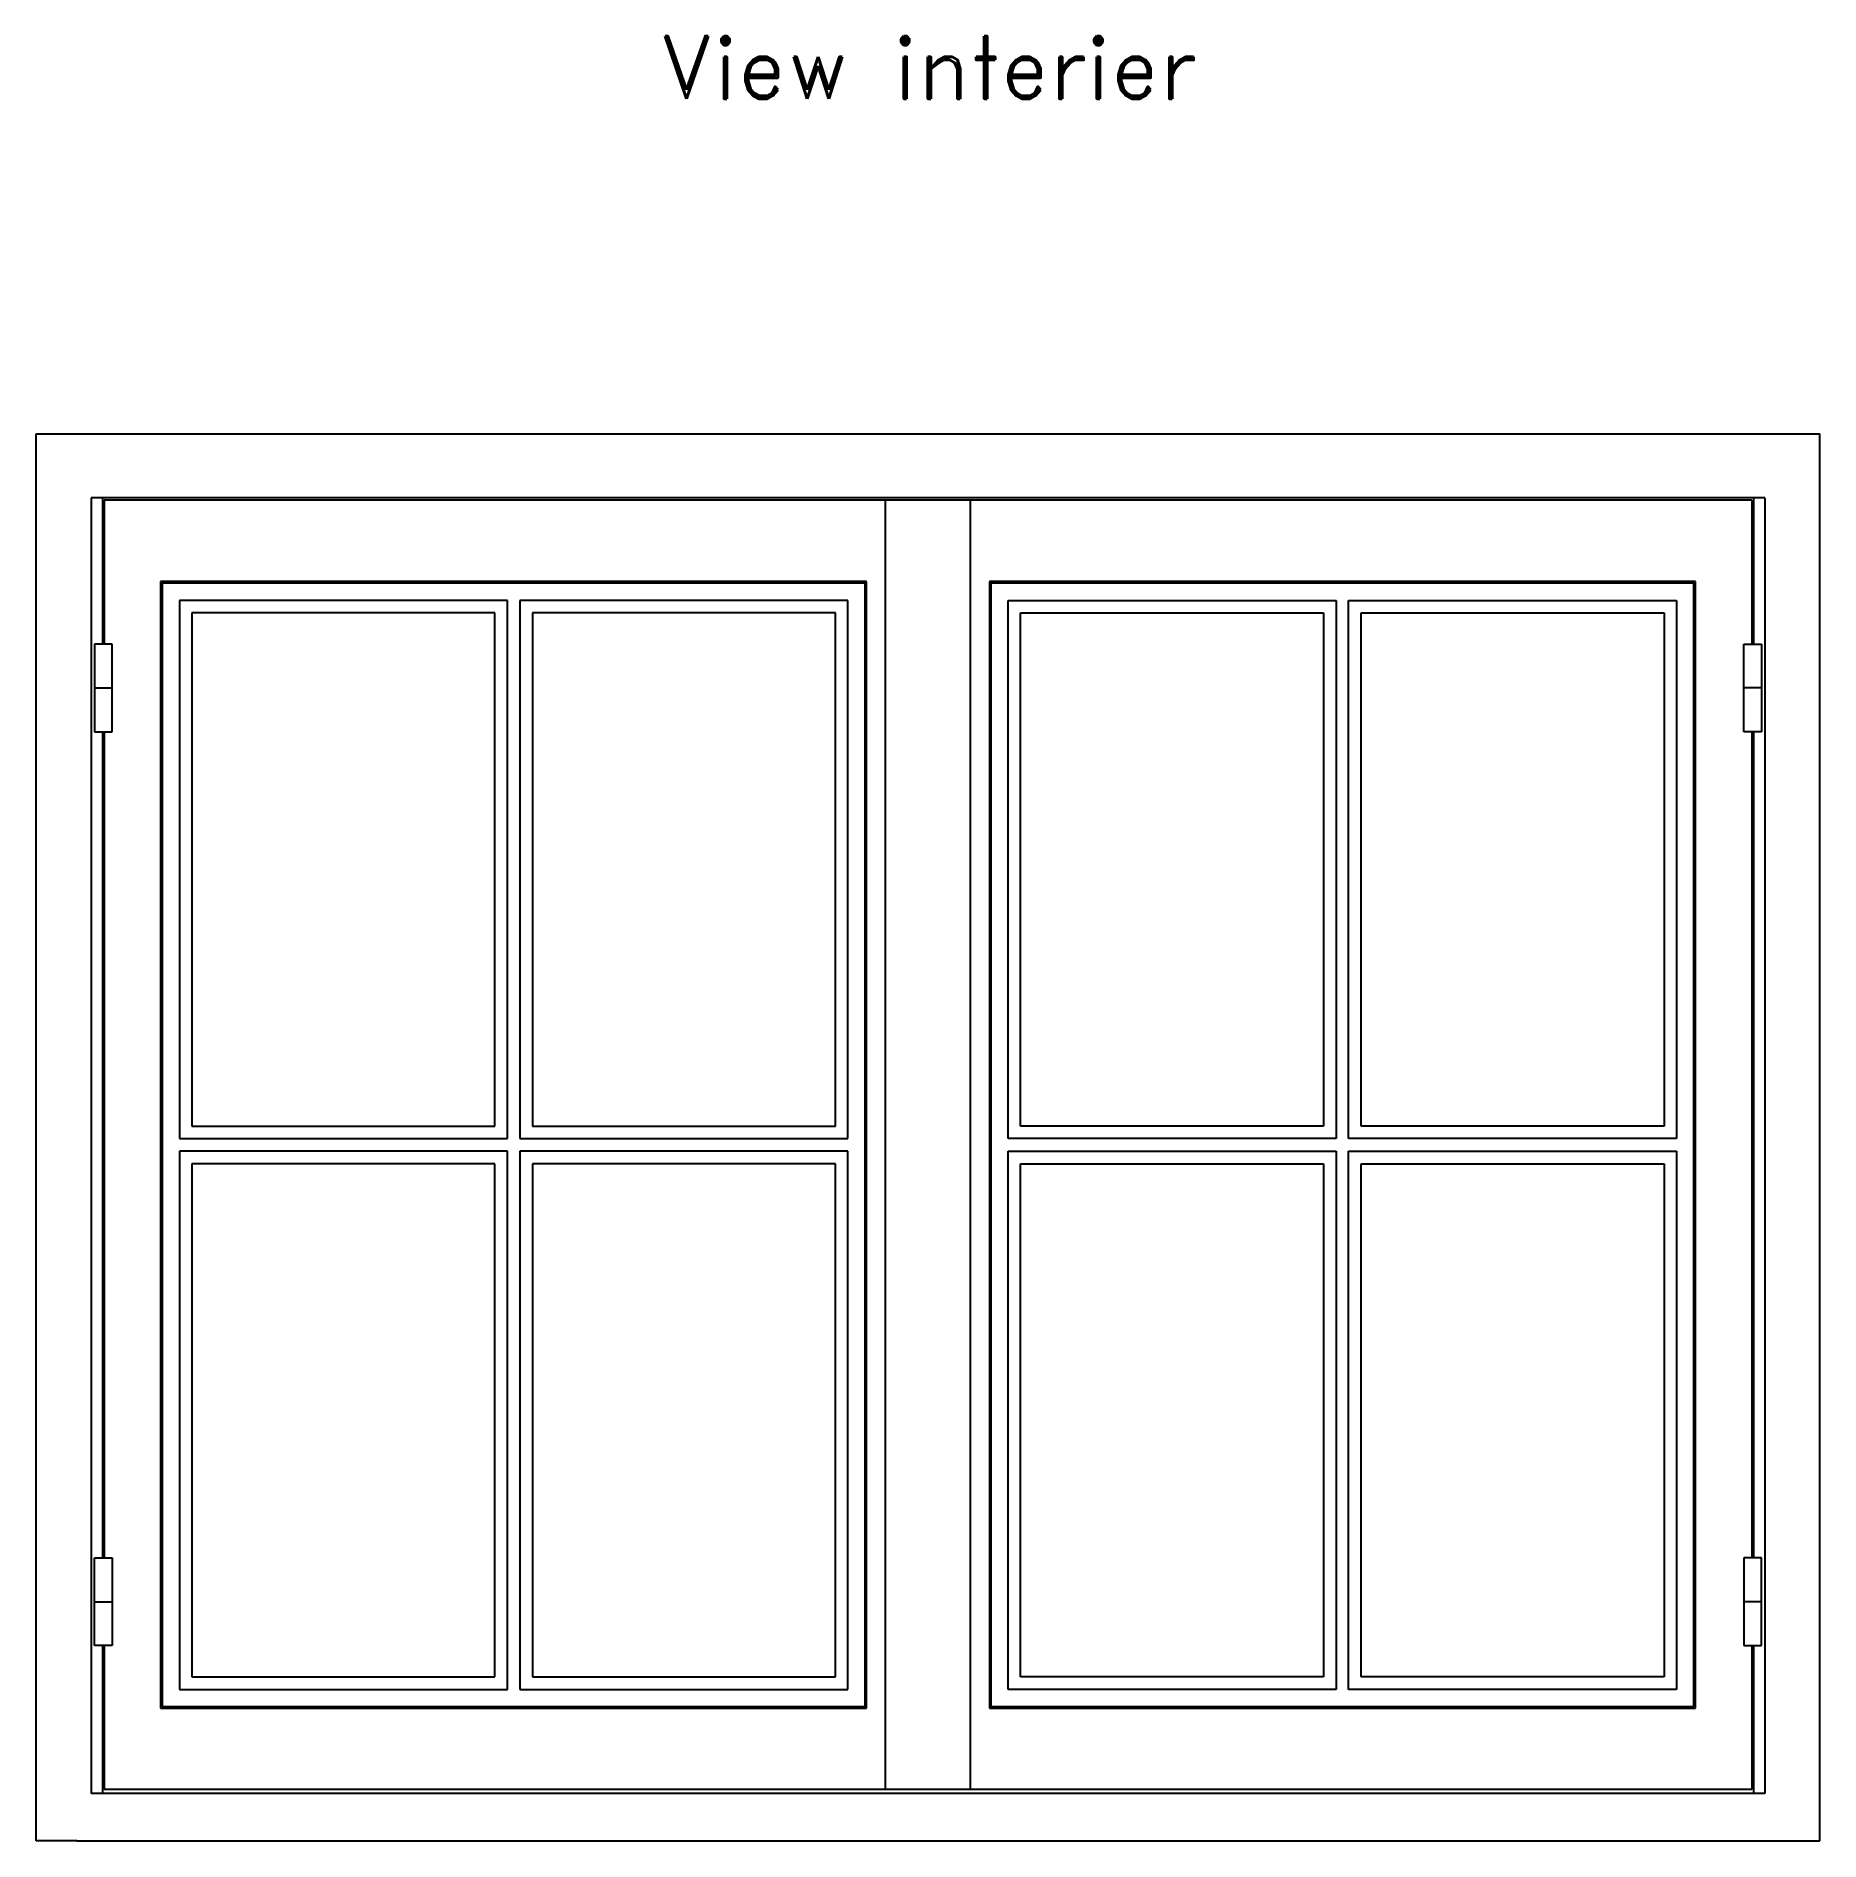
# Model space of a CAD drawing. Header units: millimetres. Extents: x 2806 to 10642, y -276 to 6064.
# Drawn here: x 5144 to 6569, y 882 to 2324 of the extents above; entities that cross this region are included whole.
import ezdxf
from ezdxf.enums import TextEntityAlignment as Align

# ---------------------------------------------------------------- set-up
doc = ezdxf.new("R2010")
doc.units = ezdxf.units.MM
doc.layers.get('0').update_dxf_attribs({"color": 250})
doc.layers.add('txt', color=189, linetype='Continuous')
doc.layers.add('wall', color=5, linetype='Continuous')
doc.styles.add('ROMAND', font='romand.shx')

msp = doc.modelspace()

# ---------------------------------------------------------------- texts
at = {"layer": 'txt', "style": 'ROMAND'}
msp.add_text('View interier', height=50, dxfattribs=at).set_placement((5856.28495735, 2274.06973329), align=Align.CENTER)

# ---------------------------------------------------------------- linework, layer by layer
for p, q in [((5143.78495735, 2006.29487696), (6568.78495735, 2006.29487696)), ((5143.78495735, 882.29487696), (5143.78495735, 2006.29487696)), ((6568.78495735, 882.29487696), (6568.78495735, 2006.29487696)), ((6524.78495735, 1955.29487696), (5187.78495735, 1955.29487696)), ((5187.78495735, 1955.29487696), (5187.78495735, 920.29487696)), ((5196.78495735, 1955.29487696), (5196.78495735, 1838.29487696)), ((6514.28495735, 1953.29487696), (5198.28495735, 1953.29487696)), ((5198.28495735, 1953.29487696), (5198.28495735, 1838.29487696)), ((5822.28495735, 923.29487696), (5822.28495735, 1953.29487696)), ((5890.28495735, 923.29487696), (5890.28495735, 1953.29487696)), ((6514.28495735, 1953.29487696), (6514.28495735, 1838.29487696)), ((6515.78495735, 1955.29487696), (6515.78495735, 1838.29487696)), ((6524.78495735, 1955.29487696), (6524.78495735, 920.29487696)), ((5807.28495735, 1888.29487696), (5243.28495735, 1888.29487696)), ((5243.28495735, 1888.29487696), (5243.28495735, 988.29487696)), ((5806.03495735, 1887.04487696), (5244.53495735, 1887.04487696)), ((5244.53495735, 1887.04487696), (5244.53495735, 989.54487696)), ((5806.03495735, 989.54487696), (5806.03495735, 1887.04487696)), ((5807.28495735, 988.29487696), (5807.28495735, 1888.29487696)), ((6469.28495735, 1888.29487696), (5905.28495735, 1888.29487696)), ((5905.28495735, 1888.29487696), (5905.28495735, 988.29487696)), ((6468.03495735, 1887.04487696), (5906.53495735, 1887.04487696)), ((5906.53495735, 1887.04487696), (5906.53495735, 989.54487696)), ((6468.03495735, 989.54487696), (6468.03495735, 1887.04487696)), ((6469.28495735, 988.29487696), (6469.28495735, 1888.29487696)), ((5520.28495735, 1873.29487696), (5258.28495735, 1873.29487696)), ((5258.28495735, 1873.29487696), (5258.28495735, 1443.29487696)), ((5510.28495735, 1863.29487696), (5268.28495735, 1863.29487696)), ((5268.28495735, 1863.29487696), (5268.28495735, 1453.29487696)), ((5510.28495735, 1453.29487696), (5510.28495735, 1863.29487696)), ((5520.28495735, 1443.29487696), (5520.28495735, 1873.29487696)), ((5792.28495735, 1873.29487696), (5530.28495735, 1873.29487696)), ((5530.28495735, 1873.29487696), (5530.28495735, 1443.29487696)), ((5782.28495735, 1863.29487696), (5540.28495735, 1863.29487696)), ((5540.28495735, 1863.29487696), (5540.28495735, 1453.29487696)), ((5782.28495735, 1453.29487696), (5782.28495735, 1863.29487696)), ((5792.28495735, 1443.29487696), (5792.28495735, 1873.29487696)), ((5920.28495735, 1443.29487696), (5920.28495735, 1873.29487696)), ((5920.28495735, 1873.29487696), (6182.28495735, 1873.29487696)), ((5930.28495735, 1453.29487696), (5930.28495735, 1863.29487696)), ((5930.28495735, 1863.29487696), (6172.28495735, 1863.29487696)), ((6172.28495735, 1863.29487696), (6172.28495735, 1453.29487696)), ((6182.28495735, 1873.29487696), (6182.28495735, 1443.29487696)), ((6192.28495735, 1443.29487696), (6192.28495735, 1873.29487696)), ((6192.28495735, 1873.29487696), (6454.28495735, 1873.29487696)), ((6202.28495735, 1453.29487696), (6202.28495735, 1863.29487696)), ((6202.28495735, 1863.29487696), (6444.28495735, 1863.29487696)), ((6444.28495735, 1863.29487696), (6444.28495735, 1453.29487696)), ((6454.28495735, 1873.29487696), (6454.28495735, 1443.29487696)), ((5204.53495735, 1838.29487696), (5190.53495735, 1838.29487696)), ((5190.53495735, 1838.29487696), (5190.53495735, 1768.29487696)), ((5204.53495735, 1768.29487696), (5204.53495735, 1838.29487696)), ((6508.03495735, 1838.29487696), (6522.03495735, 1838.29487696)), ((6508.03495735, 1768.29487696), (6508.03495735, 1838.29487696)), ((6522.03495735, 1838.29487696), (6522.03495735, 1768.29487696)), ((5190.53495735, 1803.29487696), (5204.53495735, 1803.29487696)), ((6522.03495735, 1803.29487696), (6508.03495735, 1803.29487696)), ((5190.53495735, 1768.29487696), (5204.53495735, 1768.29487696)), ((5196.78495735, 1768.29487696), (5196.78495735, 1108.29487696)), ((5198.28495735, 1768.29487696), (5198.28495735, 1108.29487696)), ((6522.03495735, 1768.29487696), (6508.03495735, 1768.29487696)), ((6514.28495735, 1768.29487696), (6514.28495735, 1108.29487696)), ((6515.78495735, 1768.29487696), (6515.78495735, 1108.29487696)), ((5258.28495735, 1443.29487696), (5520.28495735, 1443.29487696)), ((5268.28495735, 1453.29487696), (5510.28495735, 1453.29487696)), ((5530.28495735, 1443.29487696), (5792.28495735, 1443.29487696)), ((5540.28495735, 1453.29487696), (5782.28495735, 1453.29487696)), ((6182.28495735, 1443.29487696), (5920.28495735, 1443.29487696)), ((6172.28495735, 1453.29487696), (5930.28495735, 1453.29487696)), ((6454.28495735, 1443.29487696), (6192.28495735, 1443.29487696)), ((6444.28495735, 1453.29487696), (6202.28495735, 1453.29487696)), ((5520.28495735, 1433.29487696), (5258.28495735, 1433.29487696)), ((5258.28495735, 1433.29487696), (5258.28495735, 1003.29487696)), ((5520.28495735, 1003.29487696), (5520.28495735, 1433.29487696)), ((5792.28495735, 1433.29487696), (5530.28495735, 1433.29487696)), ((5530.28495735, 1433.29487696), (5530.28495735, 1003.29487696)), ((5792.28495735, 1003.29487696), (5792.28495735, 1433.29487696)), ((5920.28495735, 1003.29487696), (5920.28495735, 1433.29487696)), ((5920.28495735, 1433.29487696), (6182.28495735, 1433.29487696)), ((6182.28495735, 1433.29487696), (6182.28495735, 1003.29487696)), ((6192.28495735, 1003.29487696), (6192.28495735, 1433.29487696)), ((6192.28495735, 1433.29487696), (6454.28495735, 1433.29487696)), ((6454.28495735, 1433.29487696), (6454.28495735, 1003.29487696)), ((5510.28495735, 1423.29487696), (5268.28495735, 1423.29487696)), ((5268.28495735, 1423.29487696), (5268.28495735, 1013.29487696)), ((5510.28495735, 1013.29487696), (5510.28495735, 1423.29487696)), ((5782.28495735, 1423.29487696), (5540.28495735, 1423.29487696)), ((5540.28495735, 1423.29487696), (5540.28495735, 1013.29487696)), ((5782.28495735, 1013.29487696), (5782.28495735, 1423.29487696)), ((5930.28495735, 1013.29487696), (5930.28495735, 1423.29487696)), ((5930.28495735, 1423.29487696), (6172.28495735, 1423.29487696)), ((6172.28495735, 1423.29487696), (6172.28495735, 1013.29487696)), ((6202.28495735, 1013.29487696), (6202.28495735, 1423.29487696)), ((6202.28495735, 1423.29487696), (6444.28495735, 1423.29487696)), ((6444.28495735, 1423.29487696), (6444.28495735, 1013.29487696)), ((5190.53495735, 1038.29487696), (5190.53495735, 1108.29487696)), ((5190.53495735, 1108.29487696), (5204.53495735, 1108.29487696)), ((5204.53495735, 1108.29487696), (5204.53495735, 1038.29487696)), ((6522.03495735, 1108.29487696), (6508.03495735, 1108.29487696)), ((6508.03495735, 1108.29487696), (6508.03495735, 1038.29487696)), ((6522.03495735, 1038.29487696), (6522.03495735, 1108.29487696)), ((5190.53495735, 1073.29487696), (5204.53495735, 1073.29487696)), ((6522.03495735, 1073.29487696), (6508.03495735, 1073.29487696)), ((5204.53495735, 1038.29487696), (5190.53495735, 1038.29487696)), ((5196.78495735, 1038.29487696), (5196.78495735, 920.29487696)), ((5198.28495735, 1038.29487696), (5198.28495735, 923.29487696)), ((6508.03495735, 1038.29487696), (6522.03495735, 1038.29487696)), ((6514.28495735, 1038.29487696), (6514.28495735, 923.29487696)), ((6515.78495735, 1038.29487696), (6515.78495735, 920.29487696)), ((5268.28495735, 1013.29487696), (5510.28495735, 1013.29487696)), ((5540.28495735, 1013.29487696), (5782.28495735, 1013.29487696)), ((6172.28495735, 1013.29487696), (5930.28495735, 1013.29487696)), ((6444.28495735, 1013.29487696), (6202.28495735, 1013.29487696)), ((5258.28495735, 1003.29487696), (5520.28495735, 1003.29487696)), ((5530.28495735, 1003.29487696), (5792.28495735, 1003.29487696)), ((6182.28495735, 1003.29487696), (5920.28495735, 1003.29487696)), ((6454.28495735, 1003.29487696), (6192.28495735, 1003.29487696)), ((5243.28495735, 988.29487696), (5807.28495735, 988.29487696)), ((5244.53495735, 989.54487696), (5806.03495735, 989.54487696)), ((5905.28495735, 988.29487696), (6469.28495735, 988.29487696)), ((5906.53495735, 989.54487696), (6468.03495735, 989.54487696)), ((6514.28495735, 923.29487696), (5198.28495735, 923.29487696)), ((6524.78495735, 920.29487696), (5187.78495735, 920.29487696)), ((5176.28495735, 882.29487696), (5143.78495735, 882.29487696)), ((6536.28495735, 882.29487696), (6568.78495735, 882.29487696))]:
    msp.add_line(p, q)
at = {"layer": 'wall'}
msp.add_line((5176.28495735, 882.29487696), (6536.28495735, 882.29487696), dxfattribs=at)

msp.set_redraw_order([(e.dxf.handle, doc.entitydb.next_handle()) for e in msp.query("TEXT MTEXT ATTDEF DIMENSION ARC_DIMENSION")])  # texts and dimensions are drawn at this point

doc.saveas('drawing.dxf')
